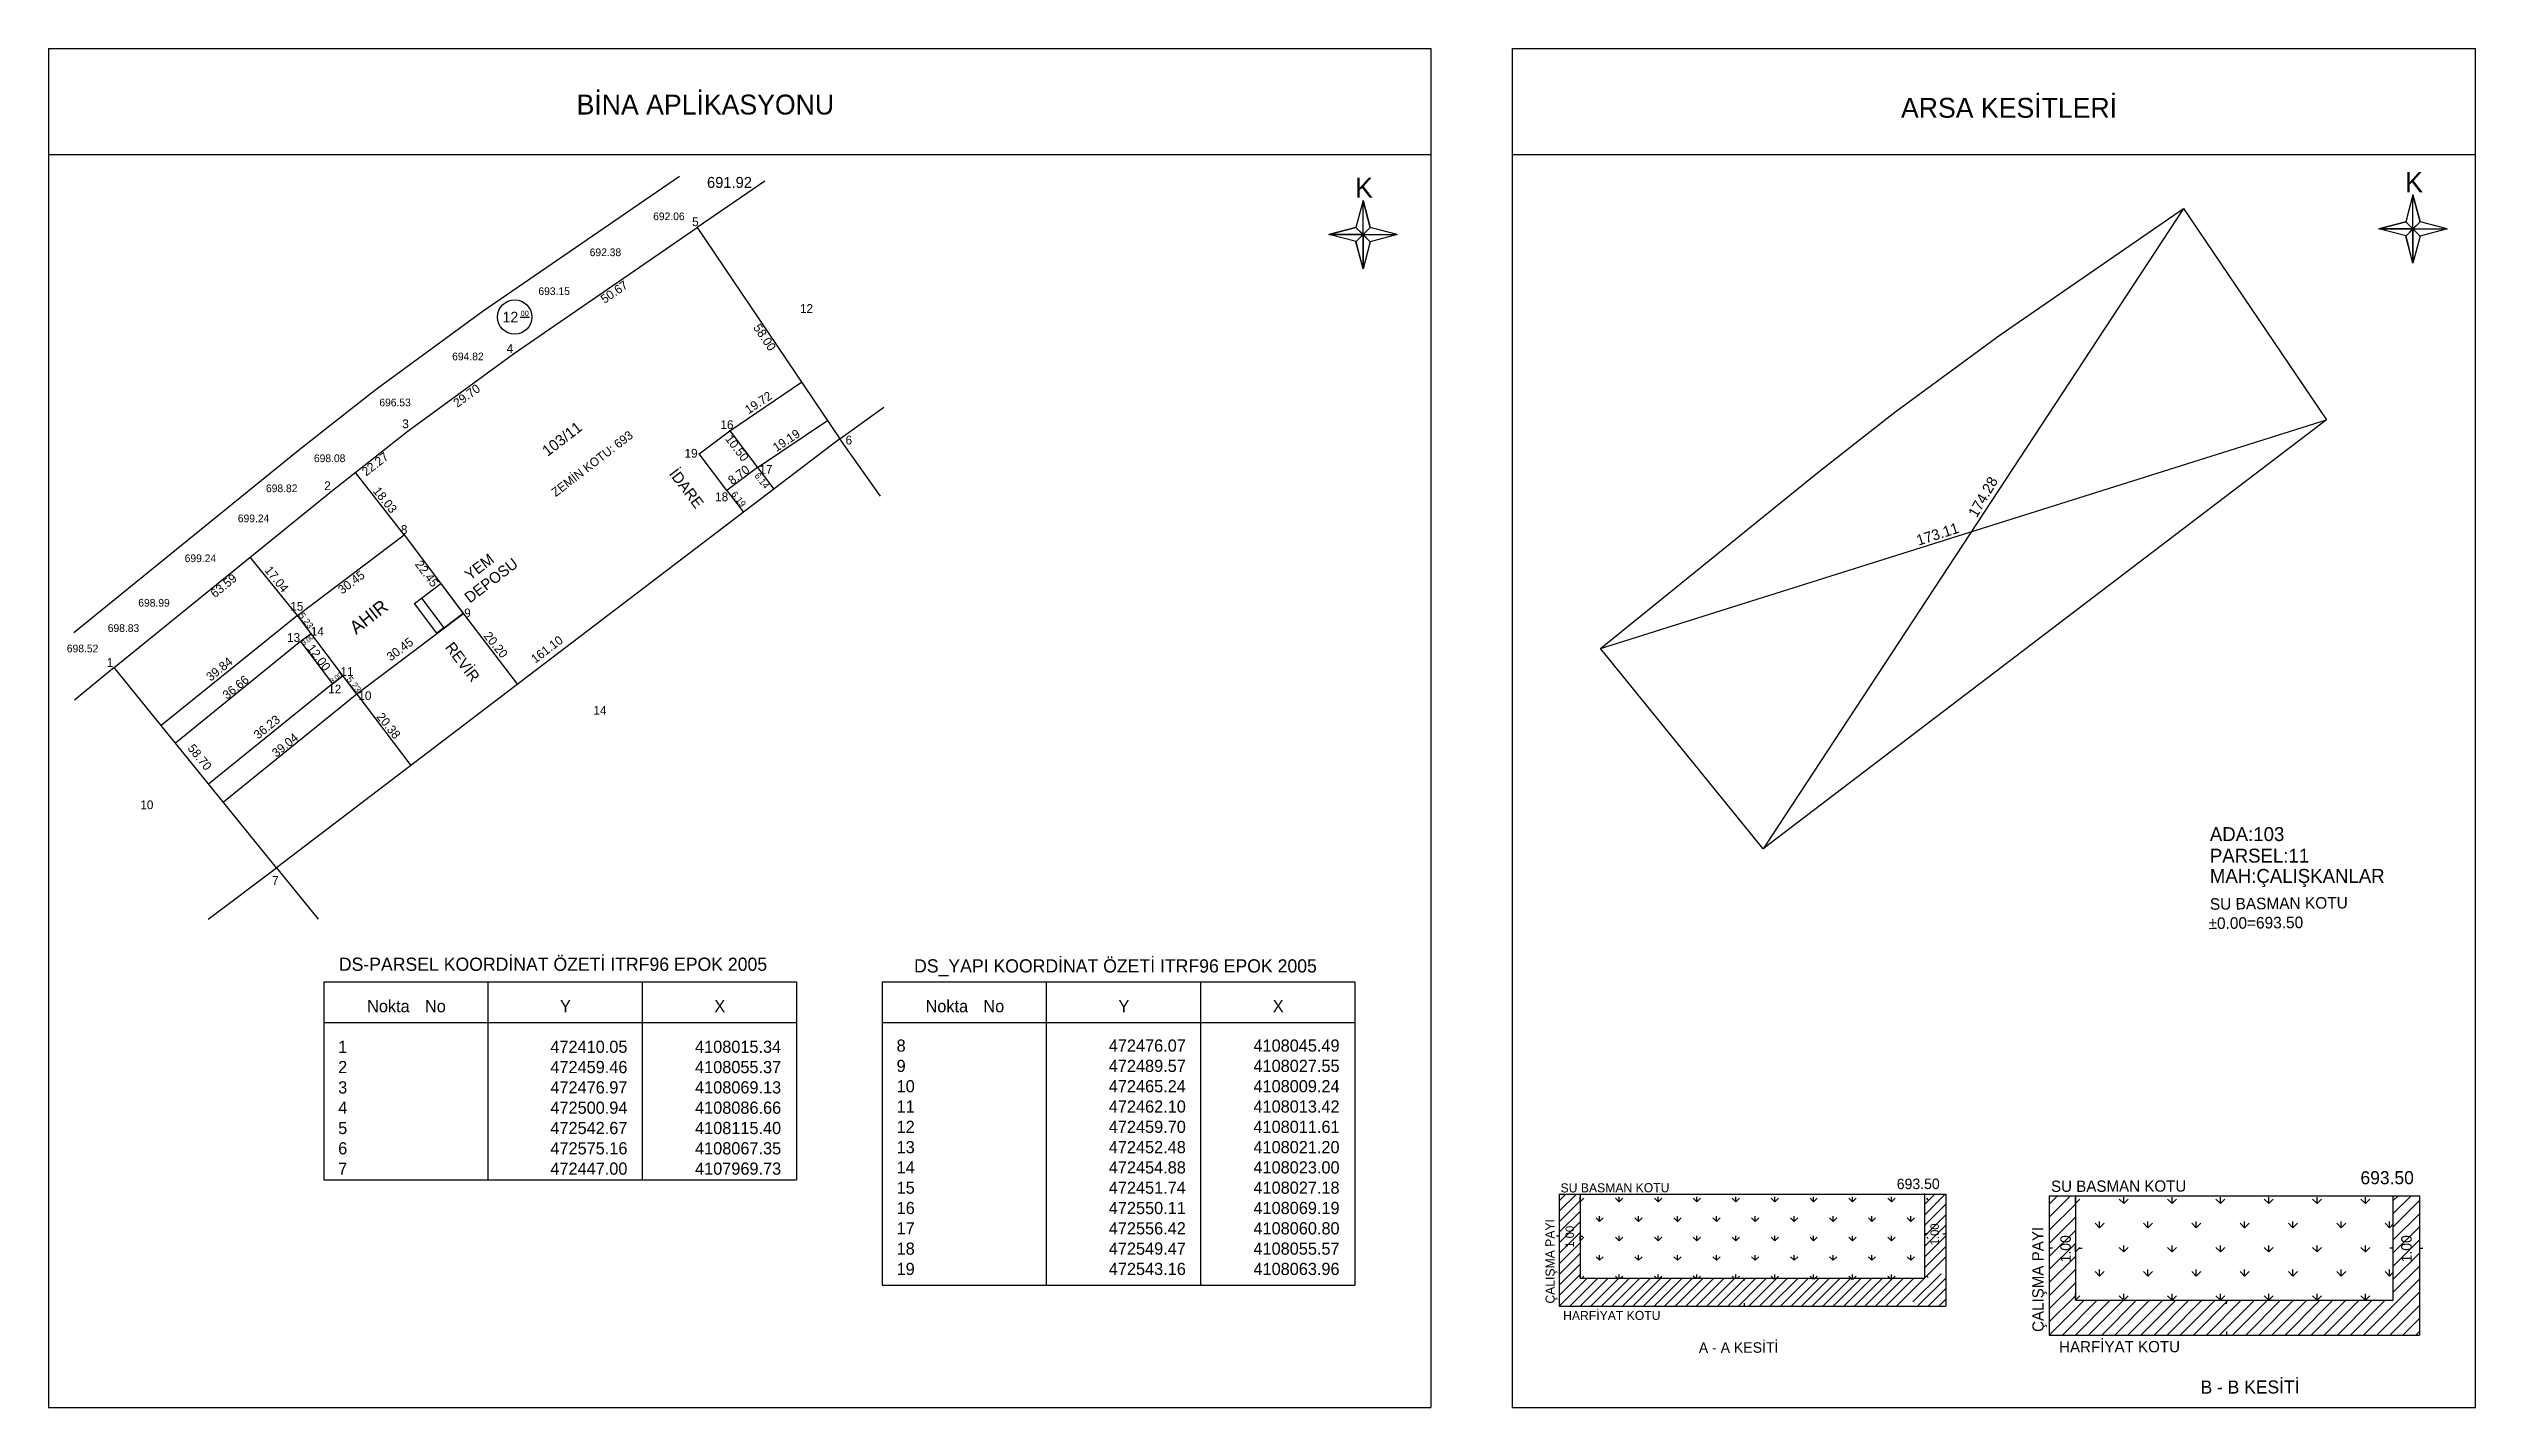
# Model space of a CAD drawing. Header units: metres. Extents: x 471463 to 472947, y 4107847 to 4108156.
# Drawn here: x 472395 to 472947, y 4107847 to 4108156 of the extents above; entities that cross this region are included whole.
import ezdxf

# ---------------------------------------------------------------- set-up
doc = ezdxf.new("R2010")
doc.units = ezdxf.units.M
for name, color, linetype in [('CERCEVE', 7, 'Continuous'), ('KO_C', 7, 'Continuous'), ('KO_M', 7, 'Continuous'), ('KO_R', 7, 'Continuous'), ('KOLON', 7, 'Continuous'), ('KUZEY_OKU', 7, 'Continuous'), ('NOKTA', 7, 'Continuous'), ('NOKTANO', 7, 'Continuous'), ('PARSELLL', 7, 'Continuous'), ('ROL_CEPHE', 7, 'Continuous'), ('YAPII', 7, 'Continuous'), ('YAZI', 7, 'Continuous'), ('YAZIII', 7, 'Continuous')]:
    doc.layers.add(name, color=color, linetype=linetype)

msp = doc.modelspace()

# ---------------------------------------------------------------- texts
at = {"layer": 'KO_M'}
for s, height, p in [('Nokta', 2.772, (472467.61, 4107936.9)), ('No', 2.772, (472480.77, 4107936.9)), ('Y', 2.77, (472511.49, 4107936.9)), ('X', 2.77, (472546.6, 4107936.9)), ('Nokta', 2.772, (472594.64, 4107936.9)), ('No', 2.772, (472607.8, 4107936.9)), ('Y', 2.77, (472638.52, 4107936.9)), ('X', 2.77, (472673.63, 4107936.9))]:
    msp.add_text(s, height=height, dxfattribs=at).set_placement(p)
at = {"layer": 'KO_R'}
for s, height, p in [('1', 2.77, (472461.03, 4107927.66)), ('472410.05', 2.772, (472509.3, 4107927.66)), ('4108015.34', 2.772, (472542.21, 4107927.66)), ('8', 2.77, (472588.06, 4107927.93)), ('472476.07', 2.772, (472636.33, 4107927.93)), ('4108045.49', 2.772, (472669.24, 4107927.93)), ('2', 2.77, (472461.03, 4107923.04)), ('472459.46', 2.772, (472509.3, 4107923.04)), ('4108055.37', 2.772, (472542.21, 4107923.04)), ('9', 2.77, (472588.06, 4107923.31)), ('472489.57', 2.772, (472636.33, 4107923.31)), ('4108027.55', 2.772, (472669.24, 4107923.31)), ('4', 2.77, (472461.03, 4107913.8)), ('3', 2.77, (472461.03, 4107918.42)), ('472476.97', 2.772, (472509.3, 4107918.42)), ('472500.94', 2.772, (472509.3, 4107913.8)), ('4108069.13', 2.772, (472542.21, 4107918.42)), ('4108086.66', 2.772, (472542.21, 4107913.8)), ('10', 2.772, (472588.06, 4107918.69)), ('11', 2.772, (472588.06, 4107914.07)), ('472465.24', 2.772, (472636.33, 4107918.69)), ('472462.10', 2.772, (472636.33, 4107914.07)), ('4108009.24', 2.772, (472669.24, 4107918.69)), ('4108013.42', 2.772, (472669.24, 4107914.07)), ('5', 2.77, (472461.03, 4107909.18)), ('472542.67', 2.772, (472509.3, 4107909.18)), ('4108115.40', 2.772, (472542.21, 4107909.18)), ('12', 2.772, (472588.06, 4107909.45)), ('472459.70', 2.772, (472636.33, 4107909.45)), ('4108011.61', 2.772, (472669.24, 4107909.45)), ('6', 2.77, (472461.03, 4107904.56)), ('472575.16', 2.772, (472509.3, 4107904.56)), ('4108067.35', 2.772, (472542.21, 4107904.56)), ('13', 2.772, (472588.06, 4107904.83)), ('472452.48', 2.772, (472636.33, 4107904.83)), ('4108021.20', 2.772, (472669.24, 4107904.83)), ('7', 2.77, (472461.03, 4107899.94)), ('472447.00', 2.772, (472509.3, 4107899.94)), ('4107969.73', 2.772, (472542.21, 4107899.94)), ('14', 2.772, (472588.06, 4107900.22)), ('472454.88', 2.772, (472636.33, 4107900.22)), ('4108023.00', 2.772, (472669.24, 4107900.22)), ('15', 2.772, (472588.06, 4107895.6)), ('472451.74', 2.772, (472636.33, 4107895.6)), ('4108027.18', 2.772, (472669.24, 4107895.6)), ('16', 2.772, (472588.06, 4107890.98)), ('17', 2.772, (472588.06, 4107886.36)), ('472550.11', 2.772, (472636.33, 4107890.98)), ('472556.42', 2.772, (472636.33, 4107886.36)), ('4108069.19', 2.772, (472669.24, 4107890.98)), ('4108060.80', 2.772, (472669.24, 4107886.36)), ('18', 2.772, (472588.06, 4107881.74)), ('472549.47', 2.772, (472636.33, 4107881.74)), ('4108055.57', 2.772, (472669.24, 4107881.74)), ('19', 2.772, (472588.06, 4107877.12)), ('472543.16', 2.772, (472636.33, 4107877.12)), ('4108063.96', 2.772, (472669.24, 4107877.12))]:
    msp.add_text(s, height=height, dxfattribs=at).set_placement(p)
at = {"layer": 'KUZEY_OKU'}
for p in [(472692.34, 4108122.18), (472931.19, 4108123.45)]:
    msp.add_text('K', height=4.59, rotation=359.9999, dxfattribs=at).set_placement(p)
at = {"layer": 'NOKTANO'}
for s, p in [('5', (472541.53, 4108115.73)), ('4', (472499.36, 4108086.9)), ('3', (472475.61, 4108069.76)), ('16', (472547.98, 4108069.56)), ('6', (472576.45, 4108066.06)), ('19', (472539.81, 4108063.06)), ('17', (472556.84, 4108059.38)), ('2', (472457.85, 4108055.67)), ('18', (472546.78, 4108053.15)), ('8', (472475.28, 4108045.71)), ('15', (472450.13, 4108028.24)), ('9', (472489.69, 4108026.73)), ('13', (472449.39, 4108021.14)), ('14', (472454.81, 4108022.54)), ('1', (472408.39, 4108015.45)), ('12', (472458.75, 4108009.43)), ('11', (472461.55, 4108013.4)), ('10', (472465.62, 4108007.91)), ('7', (472445.98, 4107965.87))]:
    msp.add_text(s, height=2, dxfattribs=at).set_placement(p)
at = {"layer": 'ROL_CEPHE'}
for s, height, rotation, p in [('50.67', 2, 34.5557, (472521.61, 4108098.03)), ('58.00', 2, 304.0654, (472555.35, 4108092.64)), ('29.70', 2, 36.1792, (472488.14, 4108074.38)), ('19.72', 2, 33.8848, (472554.4, 4108072.89)), ('10.50', 2, 306.9644, (472548.96, 4108067.33)), ('19.19', 2, 33.4297, (472560.73, 4108064.31)), ('22.27', 2, 38.1616, (472467.41, 4108058.76)), ('8.70', 2, 36.9645, (472550.66, 4108056.79)), ('18.03', 2, 309.0119, (472468.82, 4108055.41)), ('6.19', 1.5, 309.0119, (472550.31, 4108054.68)), ('6.14', 1.5, 309.0119, (472555.6, 4108058.87)), ('174.28', 2.418, 60.0614, (472833.77, 4108049.24)), ('173.11', 2.418, 17.7782, (472820.52, 4108043.02)), ('17.04', 2, 309.0119, (472444.16, 4108037.4)), ('22.45', 2, 306.9645, (472478.39, 4108038.76)), ('63.59', 2, 39.013, (472432.99, 4108031.06)), ('30.45', 2, 36.9644, (472461.93, 4108031.91)), ('5.23', 1.5, 306.9644, (472451.95, 4108027.1)), ('3.00', 1.1, 36.9645, (472453.23, 4108020.28)), ('30.45', 2, 36.9645, (472472.99, 4108016.68)), ('20.20', 2, 309.0119, (472494.01, 4108022.45)), ('161.10', 2, 37.2967, (472505.86, 4108016.18)), ('39.84', 2, 39.013, (472432.01, 4108012.08)), ('12.00', 2, 306.9645, (472453.82, 4108019.67)), ('36.66', 2, 39.013, (472435.74, 4108007.95)), ('3.00', 1.1, 36.9645, (472459.66, 4108011.66)), ('5.23', 1.5, 306.9644, (472462.83, 4108012.59)), ('20.38', 2, 309.0119, (472469.62, 4108004.06)), ('36.23', 2, 39.013, (472442.82, 4107998.91)), ('39.04', 2, 39.013, (472446.95, 4107994.78)), ('58.70', 2, 309.0119, (472426.66, 4107996.89))]:
    msp.add_text(s, height=height, rotation=rotation, dxfattribs=at).set_placement(p)
at = {"layer": 'YAZI'}
for s, height, rotation, p in [('BİNA APLİKASYONU', 4.5301, 359.9997, (472515.26, 4108141.12)), ('ARSA KESİTLERİ', 4.5301, 359.9999, (472816.54, 4108140.38)), ('İDARE', 2.5, 307.3108, (472536.18, 4108059.38)), ('YEM', 2.5, 37.495, (472491.01, 4108035.02)), ('DEPOSU', 2.5, 37.495, (472490.98, 4108029.85)), ('AHIR', 3, 37.9237, (472465.11, 4108022.73)), ('REVİR', 2.5, 307.3198, (472485.23, 4108019.89)), ('ADA:103', 3.166, 359.9999, (472886.8, 4107975.84)), ('PARSEL:11', 3.166, 359.9999, (472886.8, 4107970.94)), ('MAH:ÇALIŞKANLAR', 3.1662, 359.9999, (472886.8, 4107966.33)), ('SU BASMAN KOTU', 2.6231, 0.5899, (472886.81, 4107960.2)), ('±0.00=693.50', 2.6231, 0.5899, (472886.51, 4107955.82)), ('DS-PARSEL KOORDİNAT ÖZETİ ITRF96 EPOK 2005', 3, 359.9997, (472461.18, 4107946.32)), ('DS_YAPI KOORDİNAT ÖZETİ ITRF96 EPOK 2005', 3, 359.9997, (472592.03, 4107945.94)), ('693.50', 2.968, 0.1319, (472921.07, 4107897.76)), ('SU BASMAN KOTU', 2.0705, 0.1319, (472739.1, 4107895.9)), ('693.50', 2.389, 0.1319, (472815.58, 4107896.65)), ('SU BASMAN KOTU', 2.5724, 0.1319, (472850.67, 4107896.02)), ('ÇALIŞMA PAYI', 2.0705, 90.132, (472737.76, 4107870.61)), ('1.00', 1.911, 89.9999, (472825.15, 4107883.88)), ('1.00', 1.911, 89.9999, (472742.13, 4107883.34)), ('ÇALIŞMA PAYI', 2.5724, 90.132, (472849, 4107864.17)), ('1.00', 2.375, 89.9999, (472855.16, 4107879.99)), ('1.00', 2.375, 89.9999, (472932.71, 4107879.99)), ('HARFİYAT KOTU', 2.0705, 0.1319, (472739.68, 4107866.85)), ('A - A KESİTİ', 2.389, 0.1319, (472770.55, 4107859.4)), ('HARFİYAT KOTU', 2.5724, 0.1319, (472852.5, 4107859.49)), ('B - B KESİTİ', 2.9682, 0.1319, (472884.69, 4107850.13))]:
    msp.add_text(s, height=height, rotation=rotation, dxfattribs=at).set_placement(p)
at = {"layer": 'YAZIII'}
for s, height, rotation, p in [('691.92', 2.5, 0, (472544.93, 4108124.42, 17297.96)), ('692.06', 1.75, 0, (472532.68, 4108117.09, 17301.47)), ('692.38', 1.75, 0, (472518.24, 4108108.9, 17309.4)), ('693.15', 1.75, 0, (472506.58, 4108100.06, 17328.68)), ('12', 2.41, 0, (472498.41, 4108093.84)), ('00', 1.205, 0, (472502.54, 4108095.29)), ('12', 2, 0, (472566.07, 4108095.99)), ('694.82', 1.75, 0, (472486.96, 4108085.21, 17370.42)), ('696.53', 1.75, 0, (472470.39, 4108074.74, 17413.15)), ('103/11', 2.5, 37.6321, (472508.66, 4108063.22, -11.48)), ('ZEMİN KOTU: 693', 2, 37.6321, (472510.52, 4108054.06, -11.48)), ('698.08', 1.75, 0, (472455.51, 4108062.04, 17452.05)), ('698.82', 1.75, 0, (472444.6, 4108055.21, 17470.54)), ('699.24', 1.75, 0, (472438.2, 4108048.37, 17481.03)), ('699.24', 1.75, 0, (472426.1, 4108039.29, 17481.1)), ('698.99', 1.75, 0, (472415.55, 4108029.18, 17474.79)), ('698.83', 1.75, 0, (472408.61, 4108023.41, 17470.83)), ('698.52', 1.75, 0, (472399.3, 4108018.77, 17463.01)), ('14', 2, 0, (472519.09, 4108004.57)), ('10', 2, 0, (472416.01, 4107983.09))]:
    msp.add_text(s, height=height, rotation=rotation, dxfattribs=at).set_placement(p)

# ---------------------------------------------------------------- linework, layer by layer
at = {"layer": 'CERCEVE'}
for p, q in [((472738.79, 4107895.53), (472821.93, 4107895.53)), ((472738.79, 4107891.62), (472742.69, 4107895.53)), ((472738.79, 4107894.02), (472740.3, 4107895.53)), ((472738.79, 4107889.22), (472743.57, 4107894)), ((472743.57, 4107893.74), (472743.57, 4107894.91)), ((472743.57, 4107893.74), (472744.4, 4107894.57)), ((472752.42, 4107893.74), (472751.59, 4107894.57)), ((472752.42, 4107893.74), (472752.42, 4107894.91)), ((472752.42, 4107893.74), (472753.25, 4107894.57)), ((472761.27, 4107893.74), (472760.44, 4107894.57)), ((472761.27, 4107893.74), (472761.27, 4107894.91)), ((472761.27, 4107893.74), (472762.1, 4107894.57)), ((472770.12, 4107893.74), (472769.29, 4107894.57)), ((472770.12, 4107893.74), (472770.12, 4107894.91)), ((472770.12, 4107893.74), (472770.95, 4107894.57)), ((472778.97, 4107893.74), (472778.14, 4107894.57)), ((472778.97, 4107893.74), (472778.97, 4107894.91)), ((472778.97, 4107893.74), (472779.8, 4107894.57)), ((472787.82, 4107893.74), (472786.99, 4107894.57)), ((472787.82, 4107893.74), (472787.82, 4107894.91)), ((472787.82, 4107893.74), (472788.64, 4107894.57)), ((472796.66, 4107893.74), (472795.84, 4107894.57)), ((472796.66, 4107893.74), (472796.66, 4107894.91)), ((472796.66, 4107893.74), (472797.49, 4107894.57)), ((472805.51, 4107893.74), (472804.68, 4107894.57)), ((472805.51, 4107893.74), (472805.51, 4107894.91)), ((472805.51, 4107893.74), (472806.34, 4107894.57)), ((472814.36, 4107893.74), (472813.53, 4107894.57)), ((472814.36, 4107893.74), (472814.36, 4107894.91)), ((472814.36, 4107893.74), (472815.19, 4107894.57)), ((472821.82, 4107895.53), (472821.93, 4107895.64)), ((472821.93, 4107876.41), (472821.93, 4107895.53)), ((472821.93, 4107895.53), (472826.71, 4107895.53)), ((472821.93, 4107890.84), (472826.61, 4107895.53)), ((472821.93, 4107893.24), (472824.22, 4107895.53)), ((472822.71, 4107894.24), (472822.38, 4107894.57)), ((472826.71, 4107895.53), (472826.71, 4107870.04)), ((472850.28, 4107895.13), (472934.47, 4107895.13)), ((472850.28, 4107890.28), (472855.13, 4107895.13)), ((472850.28, 4107893.26), (472852.15, 4107895.13)), ((472856.21, 4107893.37), (472856.21, 4107894.83)), ((472856.21, 4107893.37), (472857.24, 4107894.4)), ((472867.21, 4107893.37), (472866.18, 4107894.4)), ((472867.21, 4107893.37), (472867.21, 4107894.83)), ((472867.21, 4107893.37), (472868.24, 4107894.4)), ((472878.2, 4107893.37), (472877.17, 4107894.4)), ((472878.2, 4107893.37), (472878.2, 4107894.83)), ((472878.2, 4107893.37), (472879.23, 4107894.4)), ((472889.2, 4107893.37), (472888.17, 4107894.4)), ((472889.2, 4107893.37), (472889.2, 4107894.83)), ((472889.2, 4107893.37), (472890.23, 4107894.4)), ((472900.19, 4107893.37), (472899.16, 4107894.4)), ((472900.19, 4107893.37), (472900.19, 4107894.83)), ((472900.19, 4107893.37), (472901.22, 4107894.4)), ((472911.19, 4107893.37), (472910.16, 4107894.4)), ((472911.19, 4107893.37), (472911.19, 4107894.83)), ((472911.19, 4107893.37), (472912.22, 4107894.4)), ((472922.18, 4107893.37), (472921.15, 4107894.4)), ((472922.18, 4107893.37), (472922.18, 4107894.83)), ((472922.18, 4107893.37), (472923.21, 4107894.4)), ((472928.53, 4107871.38), (472928.53, 4107895.13)), ((472928.53, 4107891.08), (472932.58, 4107895.13)), ((472928.53, 4107894.06), (472929.6, 4107895.13)), ((472928.53, 4107888.1), (472934.47, 4107894.04)), ((472934.47, 4107895.13), (472934.47, 4107863.47)), ((472738.79, 4107886.83), (472743.57, 4107891.6)), ((472738.79, 4107884.43), (472743.57, 4107889.21)), ((472747.99, 4107889.31), (472747.16, 4107890.14)), ((472747.99, 4107889.31), (472747.99, 4107890.48)), ((472747.99, 4107889.31), (472748.82, 4107890.14)), ((472756.84, 4107889.31), (472756.01, 4107890.14)), ((472756.84, 4107889.31), (472756.84, 4107890.48)), ((472756.84, 4107889.31), (472757.67, 4107890.14)), ((472765.69, 4107889.31), (472764.86, 4107890.14)), ((472765.69, 4107889.31), (472765.69, 4107890.48)), ((472765.69, 4107889.31), (472766.52, 4107890.14)), ((472774.54, 4107889.31), (472773.71, 4107890.14)), ((472774.54, 4107889.31), (472774.54, 4107890.48)), ((472774.54, 4107889.31), (472775.37, 4107890.14)), ((472783.39, 4107889.31), (472782.56, 4107890.14)), ((472783.39, 4107889.31), (472783.39, 4107890.48)), ((472783.39, 4107889.31), (472784.22, 4107890.14)), ((472792.24, 4107889.31), (472791.41, 4107890.14)), ((472792.24, 4107889.31), (472792.24, 4107890.48)), ((472792.24, 4107889.31), (472793.07, 4107890.14)), ((472801.09, 4107889.31), (472800.26, 4107890.14)), ((472801.09, 4107889.31), (472801.09, 4107890.48)), ((472801.09, 4107889.31), (472801.92, 4107890.14)), ((472809.94, 4107889.31), (472809.11, 4107890.14)), ((472809.94, 4107889.31), (472809.94, 4107890.48)), ((472809.94, 4107889.31), (472810.77, 4107890.14)), ((472818.79, 4107889.31), (472817.96, 4107890.14)), ((472818.79, 4107889.31), (472818.79, 4107890.48)), ((472818.79, 4107889.31), (472819.62, 4107890.14)), ((472821.93, 4107888.44), (472826.71, 4107893.22)), ((472821.93, 4107886.05), (472826.71, 4107890.82)), ((472850.28, 4107887.3), (472856.21, 4107893.24)), ((472850.28, 4107884.32), (472856.21, 4107890.26)), ((472861.71, 4107887.87), (472860.68, 4107888.91)), ((472861.71, 4107887.87), (472861.71, 4107889.33)), ((472861.71, 4107887.87), (472862.74, 4107888.91)), ((472872.71, 4107887.87), (472871.68, 4107888.91)), ((472872.71, 4107887.87), (472872.71, 4107889.33)), ((472872.71, 4107887.87), (472873.74, 4107888.91)), ((472883.7, 4107887.87), (472882.67, 4107888.91)), ((472883.7, 4107887.87), (472883.7, 4107889.33)), ((472883.7, 4107887.87), (472884.73, 4107888.91)), ((472894.7, 4107887.87), (472893.67, 4107888.91)), ((472894.7, 4107887.87), (472894.7, 4107889.33)), ((472894.7, 4107887.87), (472895.73, 4107888.91)), ((472905.69, 4107887.87), (472904.66, 4107888.91)), ((472905.69, 4107887.87), (472905.69, 4107889.33)), ((472905.69, 4107887.87), (472906.72, 4107888.91)), ((472916.69, 4107887.87), (472915.65, 4107888.91)), ((472916.69, 4107887.87), (472916.69, 4107889.33)), ((472916.69, 4107887.87), (472917.72, 4107888.91)), ((472927.68, 4107887.87), (472926.65, 4107888.91)), ((472927.68, 4107887.87), (472927.68, 4107889.33)), ((472927.68, 4107887.87), (472928.53, 4107888.73)), ((472928.53, 4107885.12), (472934.47, 4107891.06)), ((472738.79, 4107885.97), (472738.15, 4107885.97)), ((472738.79, 4107882.03), (472743.57, 4107886.81)), ((472738.79, 4107879.63), (472743.57, 4107884.41)), ((472743.57, 4107884.89), (472743.57, 4107886.06)), ((472743.57, 4107885.97), (472744.2, 4107885.97)), ((472743.57, 4107884.89), (472744.4, 4107885.72)), ((472752.42, 4107884.89), (472751.59, 4107885.72)), ((472752.42, 4107884.89), (472752.42, 4107886.06)), ((472752.42, 4107884.89), (472753.25, 4107885.72)), ((472761.27, 4107884.89), (472760.44, 4107885.72)), ((472761.27, 4107884.89), (472761.27, 4107886.06)), ((472761.27, 4107884.89), (472762.1, 4107885.72)), ((472770.12, 4107884.89), (472769.29, 4107885.72)), ((472770.12, 4107884.89), (472770.12, 4107886.06)), ((472770.12, 4107884.89), (472770.95, 4107885.72)), ((472778.97, 4107884.89), (472778.14, 4107885.72)), ((472778.97, 4107884.89), (472778.97, 4107886.06)), ((472778.97, 4107884.89), (472779.8, 4107885.72)), ((472787.82, 4107884.89), (472786.99, 4107885.72)), ((472787.82, 4107884.89), (472787.82, 4107886.06)), ((472787.82, 4107884.89), (472788.64, 4107885.72)), ((472796.66, 4107884.89), (472795.84, 4107885.72)), ((472796.66, 4107884.89), (472796.66, 4107886.06)), ((472796.66, 4107884.89), (472797.49, 4107885.72)), ((472805.51, 4107884.89), (472804.68, 4107885.72)), ((472805.51, 4107884.89), (472805.51, 4107886.06)), ((472805.51, 4107884.89), (472806.34, 4107885.72)), ((472814.36, 4107884.89), (472813.53, 4107885.72)), ((472814.36, 4107884.89), (472814.36, 4107886.06)), ((472814.36, 4107884.89), (472815.19, 4107885.72)), ((472821.93, 4107883.65), (472826.71, 4107888.43)), ((472821.93, 4107881.25), (472826.71, 4107886.03)), ((472821.93, 4107878.85), (472826.71, 4107883.63)), ((472822.64, 4107886.48), (472822, 4107886.48)), ((472822.71, 4107885.39), (472822.38, 4107885.72)), ((472826.08, 4107886.48), (472826.71, 4107886.48)), ((472851, 4107883.25), (472850.21, 4107883.25)), ((472850.28, 4107881.34), (472856.21, 4107887.28)), ((472850.28, 4107878.36), (472856.21, 4107884.3)), ((472856.21, 4107882.38), (472856.21, 4107883.83)), ((472856.21, 4107882.38), (472857.24, 4107883.41)), ((472856.94, 4107883.25), (472857.73, 4107883.25)), ((472867.21, 4107882.38), (472866.18, 4107883.41)), ((472867.21, 4107882.38), (472867.21, 4107883.83)), ((472867.21, 4107882.38), (472868.24, 4107883.41)), ((472878.2, 4107882.38), (472877.17, 4107883.41)), ((472878.2, 4107882.38), (472878.2, 4107883.83)), ((472878.2, 4107882.38), (472879.23, 4107883.41)), ((472889.2, 4107882.38), (472888.17, 4107883.41)), ((472889.2, 4107882.38), (472889.2, 4107883.83)), ((472889.2, 4107882.38), (472890.23, 4107883.41)), ((472900.19, 4107882.38), (472899.16, 4107883.41)), ((472900.19, 4107882.38), (472900.19, 4107883.83)), ((472900.19, 4107882.38), (472901.22, 4107883.41)), ((472911.19, 4107882.38), (472910.16, 4107883.41)), ((472911.19, 4107882.38), (472911.19, 4107883.83)), ((472911.19, 4107882.38), (472912.22, 4107883.41)), ((472922.18, 4107882.38), (472921.15, 4107883.41)), ((472922.18, 4107882.38), (472922.18, 4107883.83)), ((472922.18, 4107882.38), (472923.21, 4107883.41)), ((472928.55, 4107883.25), (472927.76, 4107883.25)), ((472928.53, 4107882.14), (472934.47, 4107888.08)), ((472928.53, 4107879.17), (472934.47, 4107885.1)), ((472934.49, 4107883.25), (472935.28, 4107883.25)), ((472738.79, 4107877.24), (472743.57, 4107882.01)), ((472738.79, 4107874.84), (472743.57, 4107879.62)), ((472747.99, 4107880.46), (472747.16, 4107881.29)), ((472747.99, 4107880.46), (472747.99, 4107881.64)), ((472747.99, 4107880.46), (472748.82, 4107881.29)), ((472756.84, 4107880.46), (472756.01, 4107881.29)), ((472756.84, 4107880.46), (472756.84, 4107881.64)), ((472756.84, 4107880.46), (472757.67, 4107881.29)), ((472765.69, 4107880.46), (472764.86, 4107881.29)), ((472765.69, 4107880.46), (472765.69, 4107881.64)), ((472765.69, 4107880.46), (472766.52, 4107881.29)), ((472774.54, 4107880.46), (472773.71, 4107881.29)), ((472774.54, 4107880.46), (472774.54, 4107881.64)), ((472774.54, 4107880.46), (472775.37, 4107881.29)), ((472783.39, 4107880.46), (472782.56, 4107881.29)), ((472783.39, 4107880.46), (472783.39, 4107881.64)), ((472783.39, 4107880.46), (472784.22, 4107881.29)), ((472792.24, 4107880.46), (472791.41, 4107881.29)), ((472792.24, 4107880.46), (472792.24, 4107881.64)), ((472792.24, 4107880.46), (472793.07, 4107881.29)), ((472801.09, 4107880.46), (472800.26, 4107881.29)), ((472801.09, 4107880.46), (472801.09, 4107881.64)), ((472801.09, 4107880.46), (472801.92, 4107881.29)), ((472809.94, 4107880.46), (472809.11, 4107881.29)), ((472809.94, 4107880.46), (472809.94, 4107881.64)), ((472809.94, 4107880.46), (472810.77, 4107881.29)), ((472818.79, 4107880.46), (472817.96, 4107881.29)), ((472818.79, 4107880.46), (472818.79, 4107881.64)), ((472818.79, 4107880.46), (472819.62, 4107881.29)), ((472821.93, 4107876.45), (472826.71, 4107881.23)), ((472850.28, 4107875.38), (472856.21, 4107881.32)), ((472850.28, 4107872.4), (472856.21, 4107878.34)), ((472861.71, 4107876.88), (472860.68, 4107877.91)), ((472861.71, 4107876.88), (472861.71, 4107878.34)), ((472861.71, 4107876.88), (472862.74, 4107877.91)), ((472872.71, 4107876.88), (472871.68, 4107877.91)), ((472872.71, 4107876.88), (472872.71, 4107878.34)), ((472872.71, 4107876.88), (472873.74, 4107877.91)), ((472883.7, 4107876.88), (472882.67, 4107877.91)), ((472883.7, 4107876.88), (472883.7, 4107878.34)), ((472883.7, 4107876.88), (472884.73, 4107877.91)), ((472894.7, 4107876.88), (472893.67, 4107877.91)), ((472894.7, 4107876.88), (472894.7, 4107878.34)), ((472894.7, 4107876.88), (472895.73, 4107877.91)), ((472905.69, 4107876.88), (472904.66, 4107877.91)), ((472905.69, 4107876.88), (472905.69, 4107878.34)), ((472905.69, 4107876.88), (472906.72, 4107877.91)), ((472916.69, 4107876.88), (472915.65, 4107877.91)), ((472916.69, 4107876.88), (472916.69, 4107878.34)), ((472916.69, 4107876.88), (472917.72, 4107877.91)), ((472927.68, 4107876.88), (472926.65, 4107877.91)), ((472927.68, 4107876.88), (472927.68, 4107878.34)), ((472927.68, 4107876.88), (472928.53, 4107877.73)), ((472928.53, 4107876.19), (472934.47, 4107882.12)), ((472928.53, 4107873.21), (472934.47, 4107879.14)), ((472738.79, 4107872.44), (472743.57, 4107877.22)), ((472738.79, 4107870.04), (472745.16, 4107876.41)), ((472741.19, 4107870.04), (472747.56, 4107876.41)), ((472743.57, 4107876.41), (472743.57, 4107877.21)), ((472743.59, 4107870.04), (472749.96, 4107876.41)), ((472743.94, 4107876.41), (472744.4, 4107876.87)), ((472745.98, 4107870.04), (472752.35, 4107876.41)), ((472748.38, 4107870.04), (472754.75, 4107876.41)), ((472750.78, 4107870.04), (472757.15, 4107876.41)), ((472752.08, 4107876.37), (472751.59, 4107876.87)), ((472752.42, 4107876.37), (472752.42, 4107877.21)), ((472752.75, 4107876.37), (472753.25, 4107876.87)), ((472753.18, 4107870.04), (472759.55, 4107876.41)), ((472755.57, 4107870.04), (472761.94, 4107876.41)), ((472757.97, 4107870.04), (472764.34, 4107876.41)), ((472760.37, 4107870.04), (472766.74, 4107876.41)), ((472760.97, 4107876.33), (472760.44, 4107876.87)), ((472761.27, 4107876.33), (472761.27, 4107877.21)), ((472761.56, 4107876.33), (472762.1, 4107876.87)), ((472762.77, 4107870.04), (472769.14, 4107876.41)), ((472765.16, 4107870.04), (472771.54, 4107876.41)), ((472767.56, 4107870.04), (472773.93, 4107876.41)), ((472769.86, 4107876.29), (472769.29, 4107876.87)), ((472769.96, 4107870.04), (472776.33, 4107876.41)), ((472770.12, 4107876.29), (472770.12, 4107877.21)), ((472770.37, 4107876.29), (472770.95, 4107876.87)), ((472772.36, 4107870.04), (472778.73, 4107876.41)), ((472774.76, 4107870.04), (472781.13, 4107876.41)), ((472777.15, 4107870.04), (472783.52, 4107876.41)), ((472778.76, 4107876.25), (472778.14, 4107876.87)), ((472778.97, 4107876.25), (472778.97, 4107877.21)), ((472779.17, 4107876.24), (472779.8, 4107876.87)), ((472779.55, 4107870.04), (472785.92, 4107876.41)), ((472780.83, 4107875.78), (472780.83, 4107876.41)), ((472781.95, 4107870.04), (472788.32, 4107876.41)), ((472784.35, 4107870.04), (472790.72, 4107876.41)), ((472786.74, 4107870.04), (472793.11, 4107876.41)), ((472787.65, 4107876.2), (472786.99, 4107876.87)), ((472787.82, 4107876.2), (472787.82, 4107877.21)), ((472787.98, 4107876.2), (472788.64, 4107876.87)), ((472789.14, 4107870.04), (472795.51, 4107876.41)), ((472791.54, 4107870.04), (472797.91, 4107876.41)), ((472793.94, 4107870.04), (472800.31, 4107876.41)), ((472796.54, 4107876.16), (472795.84, 4107876.87)), ((472796.33, 4107870.04), (472802.71, 4107876.41)), ((472796.66, 4107876.16), (472796.66, 4107877.21)), ((472796.79, 4107876.16), (472797.49, 4107876.87)), ((472798.73, 4107870.04), (472805.1, 4107876.41)), ((472801.13, 4107870.04), (472807.5, 4107876.41)), ((472803.53, 4107870.04), (472809.9, 4107876.41)), ((472805.43, 4107876.12), (472804.68, 4107876.87)), ((472805.51, 4107876.12), (472805.51, 4107877.21)), ((472805.6, 4107876.12), (472806.34, 4107876.87)), ((472805.93, 4107870.04), (472812.3, 4107876.41)), ((472808.32, 4107870.04), (472814.69, 4107876.41)), ((472810.72, 4107870.04), (472817.09, 4107876.41)), ((472813.12, 4107870.04), (472819.49, 4107876.41)), ((472814.32, 4107876.08), (472813.53, 4107876.87)), ((472814.36, 4107876.08), (472814.36, 4107877.21)), ((472814.4, 4107876.08), (472815.19, 4107876.87)), ((472815.52, 4107870.04), (472821.89, 4107876.41)), ((472819.25, 4107871.02), (472825.64, 4107877.42)), ((472820.31, 4107870.04), (472826.71, 4107876.44)), ((472822.71, 4107876.54), (472822.38, 4107876.87)), ((472822.71, 4107870.04), (472826.71, 4107874.04)), ((472850.28, 4107869.42), (472856.21, 4107875.36)), ((472850.28, 4107866.45), (472856.21, 4107872.38)), ((472856.21, 4107871.38), (472856.21, 4107872.84)), ((472856.21, 4107871.38), (472857.24, 4107872.41)), ((472867.21, 4107871.38), (472866.18, 4107872.41)), ((472867.21, 4107871.38), (472867.21, 4107872.84)), ((472867.21, 4107871.38), (472868.24, 4107872.41)), ((472878.2, 4107871.38), (472877.17, 4107872.41)), ((472878.2, 4107871.38), (472878.2, 4107872.84)), ((472878.2, 4107871.38), (472879.23, 4107872.41)), ((472889.2, 4107871.38), (472888.17, 4107872.41)), ((472889.2, 4107871.38), (472889.2, 4107872.84)), ((472889.2, 4107871.38), (472890.23, 4107872.41)), ((472900.19, 4107871.38), (472899.16, 4107872.41)), ((472900.19, 4107871.38), (472900.19, 4107872.84)), ((472900.19, 4107871.38), (472901.22, 4107872.41)), ((472911.19, 4107871.38), (472910.16, 4107872.41)), ((472911.19, 4107871.38), (472911.19, 4107872.84)), ((472911.19, 4107871.38), (472912.22, 4107872.41)), ((472922.18, 4107871.38), (472921.15, 4107872.41)), ((472921.77, 4107863.47), (472934.47, 4107876.16)), ((472922.18, 4107871.38), (472922.18, 4107872.84)), ((472922.18, 4107871.38), (472923.21, 4107872.41)), ((472924.75, 4107863.47), (472934.47, 4107873.18)), ((472780.83, 4107870.68), (472780.83, 4107870.04)), ((472825.11, 4107870.04), (472826.71, 4107871.64)), ((472850.28, 4107863.47), (472858.19, 4107871.38)), ((472853.26, 4107863.47), (472861.17, 4107871.38)), ((472856.24, 4107863.47), (472864.15, 4107871.38)), ((472859.21, 4107863.47), (472867.13, 4107871.38)), ((472862.19, 4107863.47), (472870.11, 4107871.38)), ((472865.17, 4107863.47), (472873.09, 4107871.38)), ((472868.15, 4107863.47), (472876.07, 4107871.38)), ((472871.13, 4107863.47), (472879.05, 4107871.38)), ((472874.11, 4107863.47), (472882.02, 4107871.38)), ((472877.09, 4107863.47), (472885, 4107871.38)), ((472880.07, 4107863.47), (472887.98, 4107871.38)), ((472883.05, 4107863.47), (472890.96, 4107871.38)), ((472886.03, 4107863.47), (472893.94, 4107871.38)), ((472889, 4107863.47), (472896.92, 4107871.38)), ((472890.56, 4107870.59), (472890.56, 4107871.38)), ((472891.98, 4107863.47), (472899.9, 4107871.38)), ((472894.96, 4107863.47), (472902.88, 4107871.38)), ((472897.94, 4107863.47), (472905.86, 4107871.38)), ((472900.92, 4107863.47), (472908.84, 4107871.38)), ((472903.9, 4107863.47), (472911.81, 4107871.38)), ((472906.88, 4107863.47), (472914.79, 4107871.38)), ((472909.86, 4107863.47), (472917.77, 4107871.38)), ((472912.84, 4107863.47), (472920.75, 4107871.38)), ((472915.81, 4107863.47), (472923.73, 4107871.38)), ((472918.79, 4107863.47), (472926.71, 4107871.38)), ((472927.73, 4107863.47), (472934.47, 4107870.21)), ((472930.71, 4107863.47), (472934.47, 4107867.23)), ((472890.56, 4107864.26), (472890.56, 4107863.47)), ((472933.69, 4107863.47), (472934.47, 4107864.25))]:
    msp.add_line(p, q, dxfattribs=at)
for points in [[(472738.79, 4107895.53), (472738.79, 4107870.04), (472826.71, 4107870.04)], [(472743.57, 4107895.53), (472743.57, 4107876.41), (472821.93, 4107876.41)], [(472850.28, 4107895.13), (472850.28, 4107863.47), (472934.47, 4107863.47)], [(472856.21, 4107895.13), (472856.21, 4107871.38), (472928.53, 4107871.38)]]:
    msp.add_lwpolyline(points, dxfattribs=at)
at = {"layer": 'KO_C'}
for p, q in [((472457.73, 4107943.83), (472565.25, 4107943.83)), ((472457.73, 4107943.83), (472457.73, 4107898.74)), ((472495.04, 4107943.83), (472495.04, 4107898.74)), ((472530.14, 4107943.83), (472530.14, 4107898.74)), ((472565.25, 4107943.83), (472565.25, 4107898.74)), ((472584.76, 4107943.83), (472692.28, 4107943.83)), ((472584.76, 4107943.83), (472584.76, 4107874.81)), ((472622.07, 4107943.83), (472622.07, 4107874.81)), ((472657.17, 4107943.83), (472657.17, 4107874.81)), ((472692.28, 4107943.83), (472692.28, 4107874.81)), ((472457.73, 4107934.59), (472565.25, 4107934.59)), ((472584.76, 4107934.59), (472692.28, 4107934.59)), ((472457.73, 4107898.74), (472565.25, 4107898.74)), ((472584.76, 4107874.81), (472692.28, 4107874.81))]:
    msp.add_line(p, q, dxfattribs=at)
at = {"layer": 'KOLON'}
for p, q in [((472395.14, 4108156.13), (472395.14, 4107846.99)), ((472709.62, 4108156.13), (472709.62, 4107846.99)), ((472728.05, 4108156.13), (472728.05, 4107846.99)), ((472947.22, 4107846.99), (472947.22, 4108156.13))]:
    msp.add_line(p, q, dxfattribs=at)
for points in [[(472395.14, 4108156.13), (472709.62, 4108156.13)], [(472728.05, 4108156.13), (472947.22, 4108156.13)], [(472395.14, 4108132.02), (472709.62, 4108132.02)], [(472728.05, 4108132.02), (472947.22, 4108132.02)], [(472395.14, 4107846.99), (472709.62, 4107846.99)], [(472728.05, 4107846.99), (472947.22, 4107846.99)]]:
    msp.add_lwpolyline(points, dxfattribs=at)
at = {"layer": 'KUZEY_OKU'}
for p, q in [((472695.8, 4108112.16), (472692.51, 4108115.45)), ((472695.8, 4108115.45), (472692.6, 4108112.25)), ((472934.65, 4108113.43), (472931.36, 4108116.72)), ((472934.65, 4108116.72), (472931.45, 4108113.52))]:
    msp.add_line(p, q, dxfattribs=at)
for points in [[(472701.94, 4108113.81), (472695.8, 4108112.16), (472694.16, 4108106.03), (472694.16, 4108121.59), (472692.51, 4108115.45), (472686.38, 4108113.81), (472701.94, 4108113.81), (472695.8, 4108115.45), (472694.16, 4108121.59)], [(472940.79, 4108115.08), (472934.65, 4108113.43), (472933.01, 4108107.29), (472933.01, 4108122.86), (472931.36, 4108116.72), (472925.22, 4108115.08), (472940.79, 4108115.08), (472934.65, 4108116.72), (472933.01, 4108122.86)], [(472933.01, 4108107.29), (472931.45, 4108113.52), (472925.22, 4108115.08)], [(472694.16, 4108106.03), (472692.6, 4108112.25), (472686.38, 4108113.81)]]:
    msp.add_lwpolyline(points, dxfattribs=at)
for points in [[(472694.16, 4108121.59), (472695.8, 4108115.45), (472694.16, 4108113.81), (472694.16, 4108121.59)], [(472694.16, 4108121.59), (472695.8, 4108115.45), (472694.16, 4108113.81), (472694.16, 4108121.59)], [(472695.8, 4108115.45), (472694.16, 4108113.81), (472694.16, 4108121.59), (472695.8, 4108115.45)], [(472933.01, 4108122.86), (472934.65, 4108116.72), (472933.01, 4108115.08), (472933.01, 4108122.86)], [(472933.01, 4108122.86), (472934.65, 4108116.72), (472933.01, 4108115.08), (472933.01, 4108122.86)], [(472934.65, 4108116.72), (472933.01, 4108115.08), (472933.01, 4108122.86), (472934.65, 4108116.72)], [(472686.38, 4108113.81), (472692.51, 4108115.45), (472694.16, 4108113.81), (472686.38, 4108113.81)], [(472686.38, 4108113.81), (472692.51, 4108115.45), (472694.16, 4108113.81), (472686.38, 4108113.81)], [(472692.51, 4108115.45), (472694.16, 4108113.81), (472686.38, 4108113.81), (472692.51, 4108115.45)], [(472925.22, 4108115.08), (472931.36, 4108116.72), (472933.01, 4108115.08), (472925.22, 4108115.08)], [(472925.22, 4108115.08), (472931.36, 4108116.72), (472933.01, 4108115.08), (472925.22, 4108115.08)], [(472931.36, 4108116.72), (472933.01, 4108115.08), (472925.22, 4108115.08), (472931.36, 4108116.72)], [(472933.01, 4108107.29), (472931.36, 4108113.43), (472933.01, 4108115.08), (472933.01, 4108107.29)], [(472933.01, 4108107.29), (472931.36, 4108113.43), (472933.01, 4108115.08), (472933.01, 4108107.29)], [(472931.36, 4108113.43), (472933.01, 4108115.08), (472933.01, 4108107.29), (472931.36, 4108113.43)], [(472940.79, 4108115.08), (472934.65, 4108113.43), (472933.01, 4108115.08), (472940.79, 4108115.08)], [(472940.79, 4108115.08), (472934.65, 4108113.43), (472933.01, 4108115.08), (472940.79, 4108115.08)], [(472934.65, 4108113.43), (472933.01, 4108115.08), (472940.79, 4108115.08), (472934.65, 4108113.43)], [(472694.16, 4108106.03), (472692.51, 4108112.16), (472694.16, 4108113.81), (472694.16, 4108106.03)], [(472694.16, 4108106.03), (472692.51, 4108112.16), (472694.16, 4108113.81), (472694.16, 4108106.03)], [(472692.51, 4108112.16), (472694.16, 4108113.81), (472694.16, 4108106.03), (472692.51, 4108112.16)], [(472701.94, 4108113.81), (472695.8, 4108112.16), (472694.16, 4108113.81), (472701.94, 4108113.81)], [(472701.94, 4108113.81), (472695.8, 4108112.16), (472694.16, 4108113.81), (472701.94, 4108113.81)], [(472695.8, 4108112.16), (472694.16, 4108113.81), (472701.94, 4108113.81), (472695.8, 4108112.16)]]:
    msp.add_lwpolyline(points, close=True, dxfattribs=at)
at = {"layer": 'NOKTA'}
for p in [(472542.67, 4108115.4), (472500.94, 4108086.66), (472476.97, 4108069.13), (472550.11, 4108069.19), (472575.16, 4108067.35), (472543.16, 4108063.96), (472556.42, 4108060.8), (472459.46, 4108055.37), (472549.47, 4108055.57), (472476.07, 4108045.49), (472451.74, 4108027.18), (472489.57, 4108027.55), (472452.48, 4108021.2), (472454.88, 4108023), (472410.05, 4108015.34), (472459.7, 4108011.61), (472462.1, 4108013.42), (472465.24, 4108009.24), (472447, 4107969.73)]:
    msp.add_point(p, dxfattribs=at)
at = {"layer": 'PARSELLL'}
for p, q in [((472494.04, 4108096.49), (472538.64, 4108127.07)), ((472558.05, 4108125.98), (472542.67, 4108115.4)), ((472500.94, 4108086.66), (472542.67, 4108115.4)), ((472542.67, 4108115.4), (472575.16, 4108067.35)), ((472839.09, 4108090.97), (472880.82, 4108119.71)), ((472880.82, 4108119.71), (472913.31, 4108071.66)), ((472469.7, 4108078.67), (472494.04, 4108096.49)), ((472815.12, 4108073.44), (472839.09, 4108090.97)), ((472476.97, 4108069.13), (472500.94, 4108086.66)), ((472459.16, 4108070.39, 17413.15), (472469.7, 4108078.67, 0)), ((472575.16, 4108067.35), (472585.12, 4108074.56)), ((472913.31, 4108071.66), (472785.15, 4107974.04)), ((472797.61, 4108059.68), (472815.12, 4108073.44)), ((472575.16, 4108067.35), (472447, 4107969.73)), ((472451.9, 4108064.69), (472459.16, 4108070.39)), ((472459.46, 4108055.37), (472476.97, 4108069.13)), ((472584.41, 4108054.28), (472575.16, 4108067.35)), ((472441.15, 4108055.98), (472451.9, 4108064.69)), ((472748.2, 4108019.65, 17463.01), (472797.61, 4108059.68, 0)), ((472400.87, 4108023.26), (472441.15, 4108055.98)), ((472410.05, 4108015.34, 17463.01), (472459.46, 4108055.37, 0)), ((472785.15, 4107974.04), (472748.2, 4108019.65, 17463.01)), ((472410.05, 4108015.34, 17463.01), (472401.08, 4108007.88, 0)), ((472447, 4107969.73), (472410.05, 4108015.34, 17463.01)), ((472431.45, 4107958.06), (472447, 4107969.73)), ((472447, 4107969.73), (472456.45, 4107958.06))]:
    msp.add_line(p, q, dxfattribs=at)
at = {"layer": 'YAPII'}
for p, q in [((472543.16, 4108063.96), (472550.11, 4108069.19)), ((472550.11, 4108069.19), (472556.42, 4108060.8)), ((472549.47, 4108055.57), (472543.16, 4108063.96)), ((472556.42, 4108060.8), (472549.47, 4108055.57)), ((472451.74, 4108027.18), (472476.07, 4108045.49)), ((472476.07, 4108045.49), (472489.57, 4108027.55)), ((472480, 4108031.11), (472484.4, 4108034.42)), ((472484.4, 4108034.42), (472489.57, 4108027.55)), ((472465.24, 4108009.24), (472451.74, 4108027.18)), ((472489.57, 4108027.55), (472465.24, 4108009.24)), ((472478.4, 4108029.91), (472480, 4108031.11)), ((472483.49, 4108023.16), (472478.4, 4108029.91)), ((472480, 4108031.11), (472485.08, 4108024.36)), ((472485.08, 4108024.36), (472489.48, 4108027.67)), ((472454.88, 4108023), (472452.48, 4108021.2)), ((472452.48, 4108021.2), (472459.7, 4108011.61)), ((472485.08, 4108024.36), (472483.49, 4108023.16)), ((472410.05, 4108015.34), (472410.05, 4108015.34)), ((472410.05, 4108015.34), (472410.05, 4108015.34)), ((472410.05, 4108015.34), (472410.05, 4108015.34)), ((472410.05, 4108015.34), (472410.05, 4108015.34)), ((472410.05, 4108015.34), (472410.05, 4108015.34)), ((472410.05, 4108015.34), (472410.05, 4108015.34)), ((472410.05, 4108015.34), (472410.05, 4108015.34)), ((472459.7, 4108011.61), (472462.1, 4108013.42))]:
    msp.add_line(p, q, dxfattribs=at)
at = {"layer": 'YAZIII'}
for p, q in [((472880.82, 4108119.71), (472785.15, 4107974.04)), ((472502.42, 4108095.05), (472504.52, 4108095.05)), ((472550.11, 4108069.19), (472566.45, 4108080.24)), ((472556.42, 4108060.8), (472572.32, 4108071.55)), ((472748.2, 4108019.65), (472913.31, 4108071.66)), ((472476.07, 4108045.49), (472464.93, 4108059.67)), ((472556.42, 4108060.8), (472560.15, 4108055.91)), ((472549.47, 4108055.57), (472553.22, 4108050.64)), ((472451.74, 4108027.18), (472441.01, 4108040.42, 6520.99)), ((472451.74, 4108027.18), (472420.78, 4108002.1, 12392.42)), ((472489.57, 4108027.55), (472501.81, 4108011.48)), ((472452.48, 4108021.2), (472424, 4107998.12, 10870.85)), ((472459.7, 4108011.61), (472431.55, 4107988.8, 7303.1)), ((472465.24, 4108009.24), (472434.9, 4107984.66, 5717.75)), ((472465.24, 4108009.24), (472477.59, 4107993.03))]:
    msp.add_line(p, q, dxfattribs=at)
msp.add_circle((472501.18, 4108095.05), 3.92, dxfattribs=at)

msp.set_redraw_order([(e.dxf.handle, doc.entitydb.next_handle()) for e in msp.query("TEXT MTEXT ATTDEF DIMENSION ARC_DIMENSION")])  # texts and dimensions are drawn at this point

doc.saveas('drawing.dxf')
